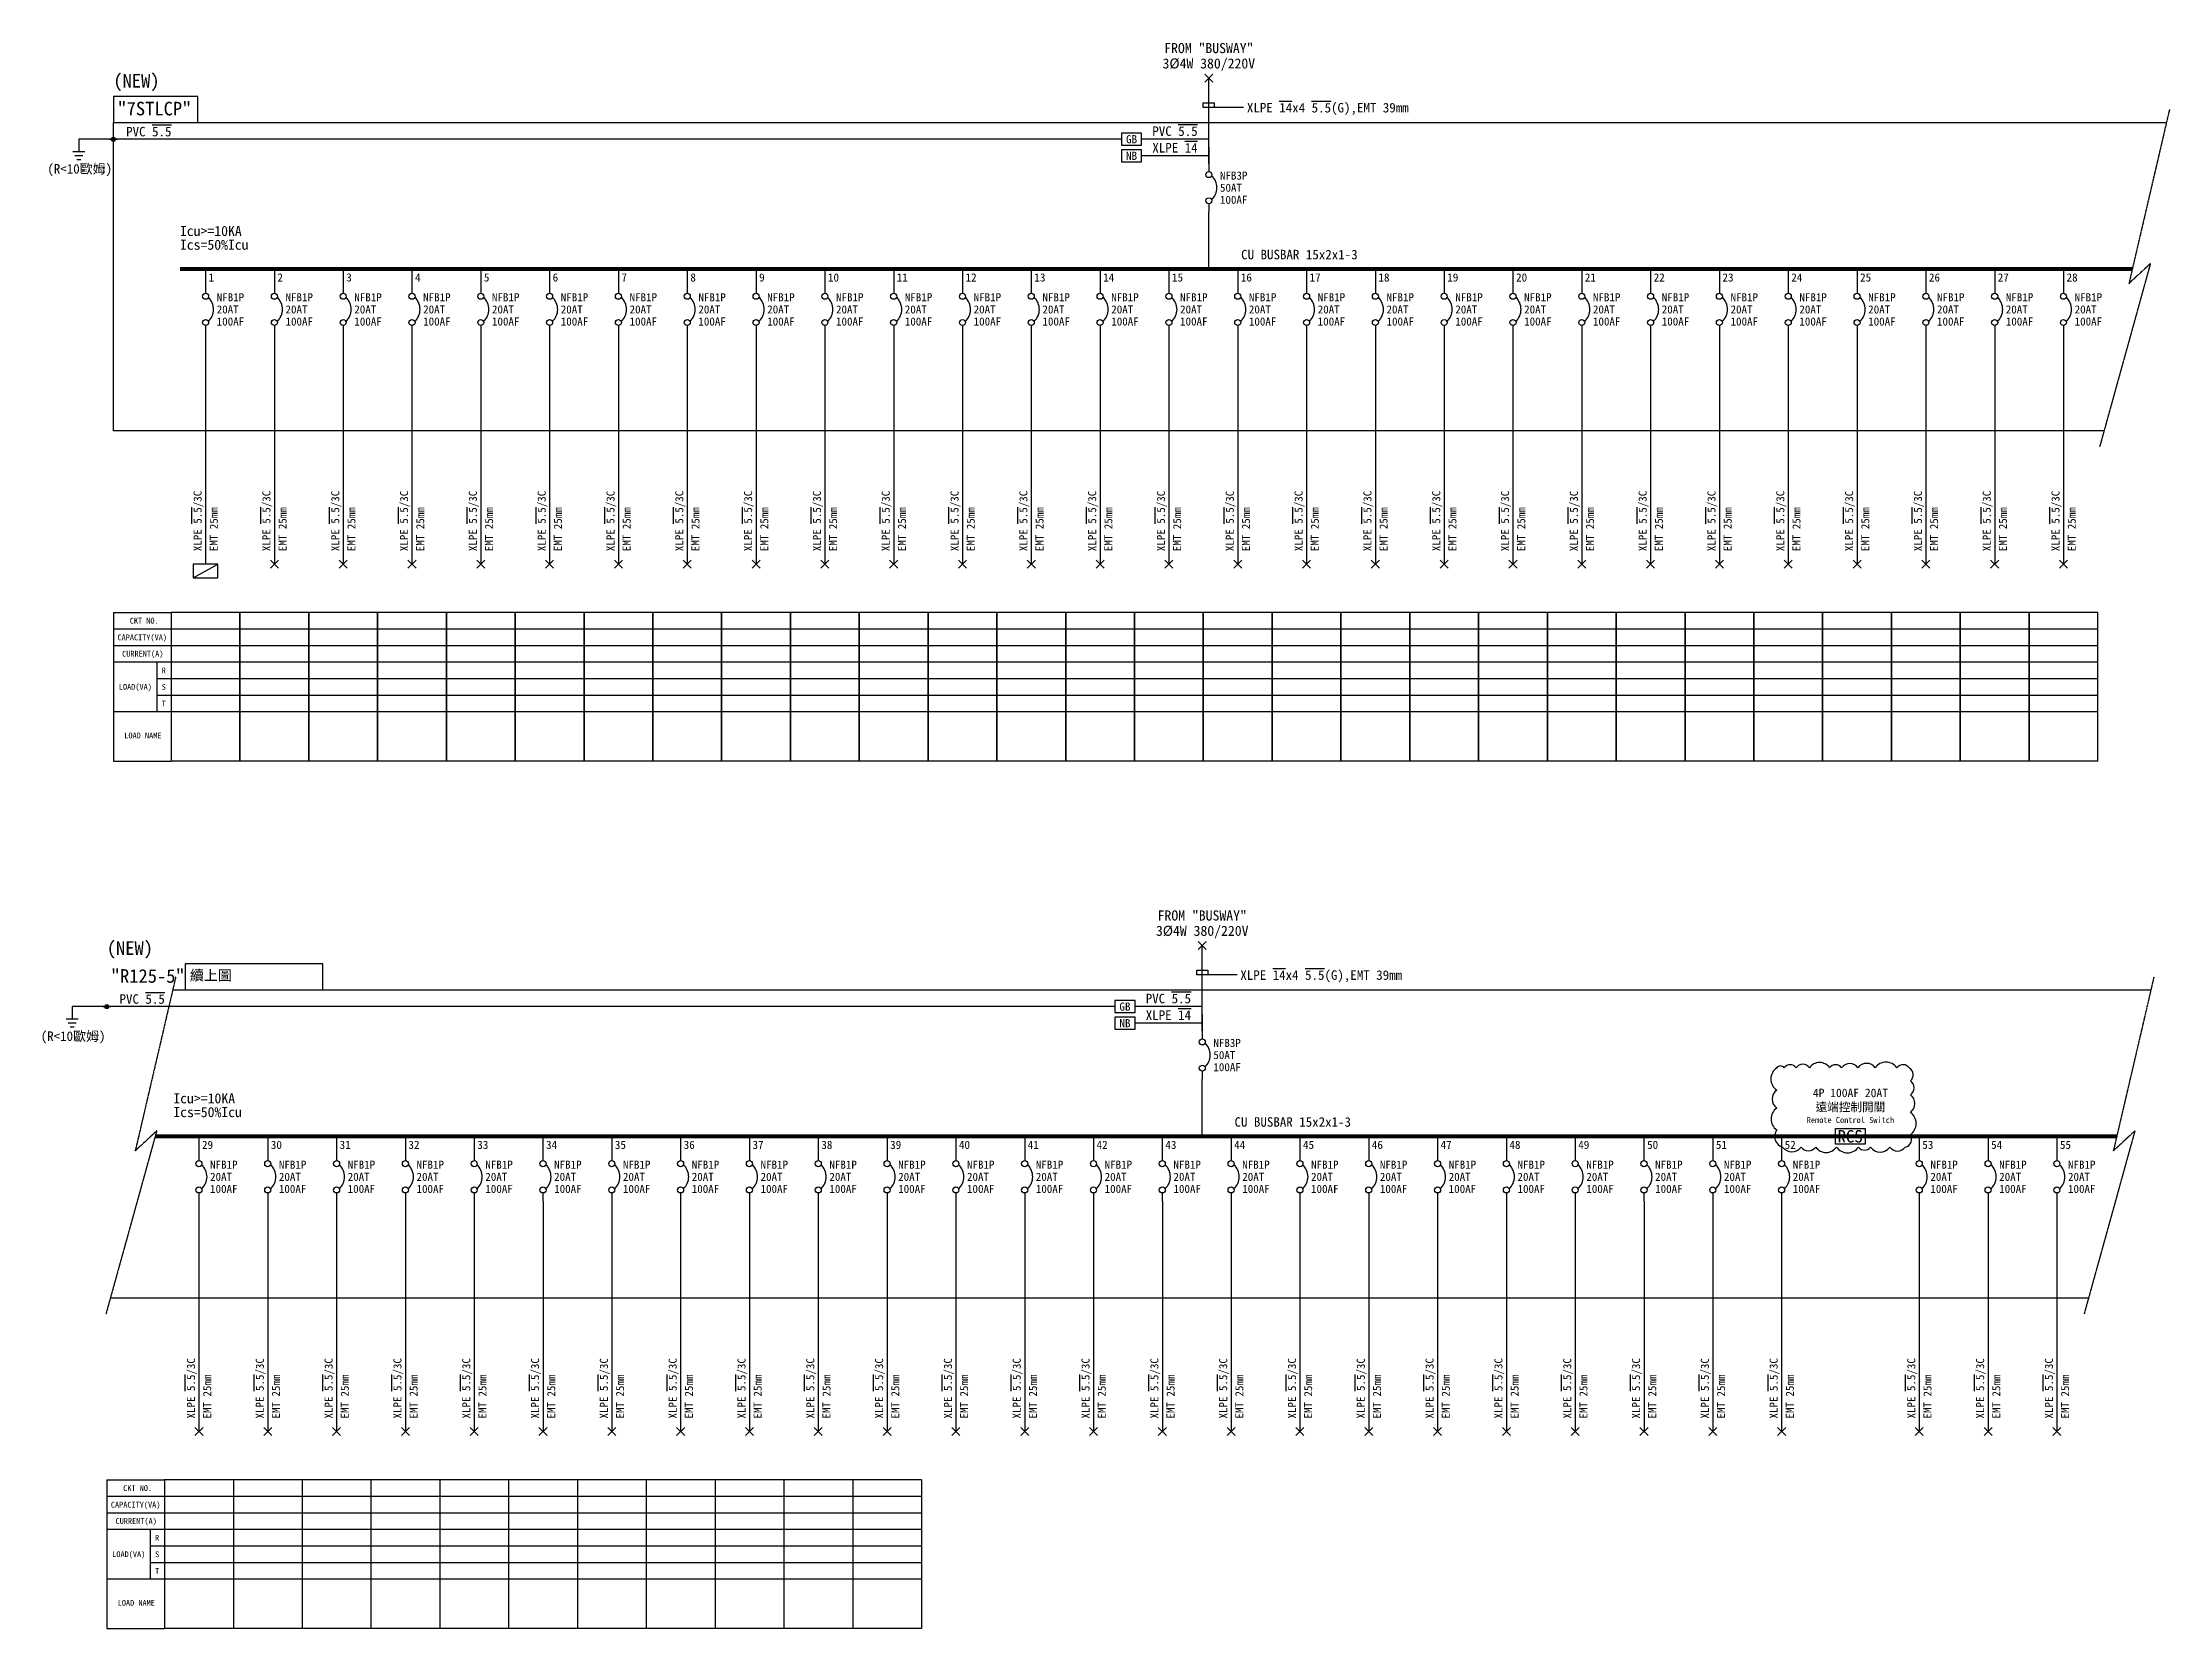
# Model space of a CAD drawing. Header units: millimetres. Extents: x 2201 to 372602, y -460 to 64535.
# Drawn here: x 2201 to 64792, y 820 to 47478 of the extents above; entities that cross this region are included whole.
import ezdxf
from ezdxf.enums import TextEntityAlignment as Align

# ---------------------------------------------------------------- set-up
doc = ezdxf.new("R2010")
doc.units = ezdxf.units.MM
doc.set_wipeout_variables(frame=1)
doc.linetypes.add('CAD TEMPLATE [橫]$0$CENTER', pattern=[2, 1.25, -0.25, 0.25, -0.25])
for name, color, linetype in [('CAD TEMPLATE [橫]$0$4', 4, 'Continuous'), ('CAD TEMPLATE [橫]$0$BOX', 7, 'CAD TEMPLATE [橫]$0$CENTER'), ('CAD TEMPLATE [橫]$0$COLUMN', 7, 'Continuous'), ('CAD TEMPLATE [橫]$0$TEXT', 2, 'Continuous')]:
    doc.layers.add(name, color=color, linetype=linetype)
doc.styles.add('CAD TEMPLATE [橫]$0$標楷體', font='kaiu.ttf')

msp = doc.modelspace()

# ---------------------------------------------------------------- texts
at = {"color": 5, "style": 'CAD TEMPLATE [橫]$0$標楷體'}
for p in [(36522, 47166), (36328, 21647)]:
    msp.add_text('FROM "BUSWAY"', height=297, dxfattribs=at).set_placement(p, align=Align.CENTER)
for s, p in [('"7STLCP"', (4403, 45335)), ('"R125-5"', (4208, 19817))]:
    msp.add_text(s, height=400, dxfattribs=at).set_placement(p)
at = {"color": 1, "ltscale": 1000, "style": 'CAD TEMPLATE [橫]$0$標楷體'}
msp.add_text('RCS', height=364, dxfattribs=at).set_placement((55022, 15117))
at = {"color": 1, "ltscale": 1000, "insert": (55403, 15685), "char_height": 250, "attachment_point": 8, "style": 'CAD TEMPLATE [橫]$0$標楷體'}
msp.add_mtext_dynamic_manual_height_columns('4P 100AF 20AT\\P遠端控制開關\\P{\\H0.72x;Remote Control Switch}', width=3115.13, gutter_width=1250, heights=[1797], dxfattribs=at)
at = {"layer": 'CAD TEMPLATE [橫]$0$TEXT', "color": 0, "style": 'CAD TEMPLATE [橫]$0$標楷體'}
for p in [(37473, 41100), (37278, 15581)]:
    msp.add_text('CU BUSBAR 15x2x1-3', height=280, dxfattribs=at).set_placement(p)
for s, p in [('1', (7088, 40567)), ('2', (9113, 40567)), ('3', (11138, 40567)), ('4', (13163, 40567)), ('5', (15188, 40567)), ('6', (17213, 40567)), ('7', (19238, 40567)), ('8', (21263, 40567)), ('9', (23288, 40567)), ('10', (25313, 40567)), ('11', (27338, 40567)), ('12', (29363, 40567)), ('13', (31388, 40567)), ('14', (33413, 40567)), ('15', (35438, 40567)), ('16', (37463, 40567)), ('17', (39488, 40567)), ('18', (41513, 40567)), ('19', (43538, 40567)), ('20', (45563, 40567)), ('21', (47588, 40567)), ('22', (49613, 40567)), ('23', (51638, 40567)), ('24', (53663, 40567)), ('25', (55688, 40567)), ('26', (57713, 40567)), ('27', (59738, 40567)), ('28', (61763, 40567)), ('29', (6893, 15048)), ('30', (8918, 15048)), ('31', (10943, 15048)), ('32', (12968, 15048)), ('33', (14993, 15048)), ('34', (17018, 15048)), ('35', (19043, 15048)), ('36', (21068, 15048)), ('37', (23093, 15048)), ('38', (25118, 15048)), ('39', (27143, 15048)), ('40', (29168, 15048)), ('41', (31193, 15048)), ('42', (33218, 15048)), ('43', (35243, 15048)), ('44', (37268, 15048)), ('45', (39293, 15048)), ('46', (41318, 15048)), ('47', (43343, 15048)), ('48', (45368, 15048)), ('49', (47393, 15048)), ('50', (49418, 15048)), ('51', (51443, 15048)), ('52', (53468, 15048)), ('53', (57518, 15048)), ('54', (59543, 15048)), ('55', (61568, 15048))]:
    msp.add_text(s, height=240, dxfattribs=at).set_placement(p, align=Align.MIDDLE_LEFT)

# ---------------------------------------------------------------- blocks, each defined once
blk = doc.blocks.new('CAD TEMPLATE [橫]$0$DOT')
blk.add_line((-1, 0), (1, 0))
for radius in [0.5, 0.25]:
    blk.add_circle((0, 0), radius)
blk = doc.blocks.new('CAD TEMPLATE [橫]$0$GND')
for p, q in [((-1.5, 0), (1.5, 0)), ((-1, -1), (1, -1)), ((-0.5, -2), (0.5, -2))]:
    blk.add_line(p, q)
blk = doc.blocks.new('CAD TEMPLATE [橫]$0$NFB')
at = {"color": 7}
for p, q in [((-6, 0), (-4, 0)), ((4, 0), (6, 0))]:
    blk.add_line(p, q, dxfattribs=at)
for centre in [(-3.25, 0), (3.25, 0)]:
    blk.add_circle(centre, 0.75, dxfattribs=at)
blk.add_arc((0, -2.0625), 4.0625, 42.832341, 137.167659, dxfattribs=at)
blk = doc.blocks.new('CAD TEMPLATE [橫]$0$XPT')
for p, q in [((-1, 1), (1, -1)), ((1, 1), (-1, -1))]:
    blk.add_line(p, q)
blk = doc.blocks.new('*U26')
at = {"color": 0, "linetype": 'Continuous'}
blk.add_line((257778, -111657), (257778, -111522), dxfattribs=at)
at = {"linetype": 'Continuous'}
for p, q in [((257778, -114660), (257778, -111657)), ((257778, -113769), (216208, -113771)), ((216208, -113771), (216208, -114216)), ((257778, -118494), (257778, -116442))]:
    blk.add_line(p, q, dxfattribs=at)
blk.add_lwpolyline([(259057, -112606), (257573, -112606), (257573, -112434), (257979, -112434), (257979, -112606)])
at = {"color": 0, "xscale": 150, "yscale": 150, "zscale": 150}
blk.add_blockref('CAD TEMPLATE [橫]$0$XPT', (257778, -111522), dxfattribs=at)
at = {"xscale": 148.5, "yscale": 148.5, "zscale": 148.5}
for name, p in [('CAD TEMPLATE [橫]$0$GND', (216208, -114216)), ('CAD TEMPLATE [橫]$0$DOT', (217481, -113771))]:
    blk.add_blockref(name, p, dxfattribs=at)
at = {"xscale": 148.5, "yscale": 148.5, "zscale": 148.5, "rotation": 270}
blk.add_blockref('CAD TEMPLATE [橫]$0$NFB', (257778, -115551), dxfattribs=at)
blk = doc.blocks.new('*U28')
at = {"color": 7, "linetype": 'Continuous'}
blk.add_line((0, 0), (0, -594), dxfattribs=at)
at = {"color": 7, "xscale": 148.5, "yscale": 148.5, "zscale": 148.5, "rotation": 270}
blk.add_blockref('CAD TEMPLATE [橫]$0$NFB', (0, -1485), dxfattribs=at)
blk.add_blockref('CAD TEMPLATE [橫]$0$NFB', (0, -1485), dxfattribs=at)
at = {"color": 7, "style": 'CAD TEMPLATE [橫]$0$標楷體'}
for s, p in [('20AT', (410, -1634)), ('NFB1P', (410, -1188)), ('100AF', (410, -2079))]:
    blk.add_text(s, height=297, dxfattribs=at).set_placement(p)
blk = doc.blocks.new('*U25')
at = {"ltscale": 1000}
blk.add_lwpolyline([(210435, -120870), (210435, -129351)], dxfattribs=at)
blk = doc.blocks.new('CAD TEMPLATE [橫]$0$L')
at = {"layer": 'CAD TEMPLATE [橫]$0$COLUMN', "linetype": 'Continuous'}
blk.add_line((-45, -50), (45, 0), dxfattribs=at)
blk.add_lwpolyline([(-45, 0), (-45, -50), (45, -50), (45, 0)], close=True, dxfattribs=at)
blk = doc.blocks.new('*U34')
at = {"layer": 'CAD TEMPLATE [橫]$0$4', "linetype": 'Continuous', "xscale": 10, "yscale": 10, "zscale": 10}
blk.add_blockref('CAD TEMPLATE [橫]$0$L', (210435, -126739), dxfattribs=at)
blk = doc.blocks.new('*U14')
blk.add_wipeout([(-3214, -388), (-2471, -388), (-2471, -834), (-3214, -834)])
for p, q in [((-2471, -388), (-3214, -388)), ((-3214, -388), (-3214, -834)), ((-2471, -834), (-2471, -388)), ((-3214, -834), (-2471, -834))]:
    blk.add_line(p, q)
at = {"linetype": 'Continuous'}
blk.add_line((0, -611), (-2471, -611), dxfattribs=at)
at = {"style": 'CAD TEMPLATE [橫]$0$標楷體'}
blk.add_text('GB', height=300, dxfattribs=at).set_placement((-2842, -611), align=Align.MIDDLE)
blk.add_wipeout([(-3214, -999), (-2471, -999), (-2471, -1444), (-3214, -1444)])
for p, q in [((-2471, -999), (-3214, -999)), ((-3214, -999), (-3214, -1444)), ((-3214, -1444), (-2471, -1444)), ((-2471, -1444), (-2471, -999))]:
    blk.add_line(p, q)
at = {"linetype": 'Continuous'}
blk.add_line((0, -1222), (-2471, -1222), dxfattribs=at)
at = {"style": 'CAD TEMPLATE [橫]$0$標楷體'}
blk.add_text('NB', height=300, dxfattribs=at).set_placement((-2842, -1222), align=Align.MIDDLE)
blk = doc.blocks.new('*U31')
at = {"layer": 'CAD TEMPLATE [橫]$0$TEXT', "color": 0, "style": 'CAD TEMPLATE [橫]$0$標楷體'}
for s, height, p in [('XLPE %%O5.5%%O/3C', 297.03, (-144, -4427)), ('EMT 25mm', 297, (450, -4427))]:
    blk.add_text(s, height=height, rotation=90, dxfattribs=at).set_placement(p)
blk = doc.blocks.new('*U20')
at = {"style": 'CAD TEMPLATE [橫]$0$標楷體'}
for s, height, p in [('Icu>=10KA', 371.2, (0, 1215)), ('Ics=50%%%Icu', 371.25, (0, 708))]:
    blk.add_text(s, height=height, dxfattribs=at).set_placement(p)
blk = doc.blocks.new('*U29')
at = {"layer": 'CAD TEMPLATE [橫]$0$TEXT', "color": 0, "style": 'CAD TEMPLATE [橫]$0$標楷體'}
for s, p in [('XLPE %%O14%%Ox4 %%O5.5%%O(G),EMT 39mm', (1401, 373)), ('PVC %%O5.5', (-39827, -507)), ('XLPE %%O14', (-2078, -1100)), ('PVC %%O5.5', (-2078, -489))]:
    blk.add_text(s, height=350, dxfattribs=at).set_placement(p)
blk = doc.blocks.new('*U27')
at = {"color": 7, "linetype": 'Continuous'}
blk.add_line((0, 0), (0, -594), dxfattribs=at)
at = {"color": 7, "xscale": 148.5, "yscale": 148.5, "zscale": 148.5, "rotation": 270}
blk.add_blockref('CAD TEMPLATE [橫]$0$NFB', (0, -1485), dxfattribs=at)
at = {"color": 7, "style": 'CAD TEMPLATE [橫]$0$標楷體'}
for s, p in [('50AT', (410, -1634)), ('NFB3P', (410, -1188)), ('100AF', (410, -2079))]:
    blk.add_text(s, height=297, dxfattribs=at).set_placement(p)
blk = doc.blocks.new('*U30')
at = {"color": 6, "style": 'CAD TEMPLATE [橫]$0$標楷體'}
blk.add_text('(NEW)', height=500, dxfattribs=at).set_placement((0, 326))
at = {"style": 'CAD TEMPLATE [橫]$0$標楷體'}
blk.add_text('3Ø4W 380/220V', height=371.25, dxfattribs=at).set_placement((40297, 1027), align=Align.CENTER)
blk = doc.blocks.new('*U24')
at = {"style": 'CAD TEMPLATE [橫]$0$標楷體'}
blk.add_text('(R<10歐姆)', height=350, dxfattribs=at).set_placement((1227, -1290), align=Align.RIGHT)
blk = doc.blocks.new('*U18')
at = {"xscale": 148.5, "yscale": 148.5, "zscale": 148.5}
blk.add_blockref('CAD TEMPLATE [橫]$0$XPT', (210435, -126739), dxfattribs=at)
blk = doc.blocks.new('CAD TEMPLATE [橫]$0$LOAD_HEADER1')
for p, q in [((0, 0), (0, -36)), ((0, 0), (14, 0)), ((14, 0), (14, -36)), ((0, -4), (14, -4)), ((0, -8), (14, -8)), ((0, -12), (14, -12)), ((10.5, -12), (10.5, -24)), ((10.5, -16), (14, -16)), ((10.5, -20), (14, -20)), ((0, -24), (14, -24)), ((0, -36), (14, -36))]:
    blk.add_line(p, q)
at = {"style": 'CAD TEMPLATE [橫]$0$標楷體'}
for s, p in [('CKT NO.', (3.98, -2.71)), ('CAPACITY(VA)', (1, -6.74)), ('CURRENT(A)', (2.13, -10.7)), ('R', (11.71, -14.75)), ('LOAD(VA)', (1.33, -18.72)), ('S', (11.71, -18.75)), ('T', (11.71, -22.75)), ('LOAD NAME', (2.66, -30.5))]:
    blk.add_text(s, height=1.4, dxfattribs=at).set_placement(p)
blk = doc.blocks.new('*U32')
at = {"color": 7}
for p, q in [((2126.25, 5467.5), (2126.25, 0)), ((2126.25, 5467.5), (2126.25, 0)), ((2126.25, 4860), (4657.5, 4860)), ((4657.5, 5467.5), (4657.5, 0)), ((4657.5, 4860), (7188.75, 4860)), ((7188.75, 5467.5), (7188.75, 0)), ((7188.75, 4860), (9720, 4860)), ((9720, 5467.5), (9720, 0)), ((9720, 4860), (12251.25, 4860)), ((12251.25, 5467.5), (12251.25, 0)), ((12251.25, 4860), (14782.5, 4860)), ((14782.5, 5467.5), (14782.5, 0)), ((14782.5, 4860), (17313.75, 4860)), ((17313.75, 5467.5), (17313.75, 0)), ((17313.75, 4860), (19845, 4860)), ((19845, 5467.5), (19845, 0)), ((19845, 4860), (22376.25, 4860)), ((22376.25, 5467.5), (22376.25, 0)), ((22376.25, 4860), (24907.5, 4860)), ((24907.5, 5467.5), (24907.5, 0)), ((24907.5, 4860), (27438.75, 4860)), ((27438.75, 5467.5), (27438.75, 0)), ((27438.75, 4860), (29970, 4860)), ((29970, 5467.5), (29970, 0)), ((29970, 4860), (32501.25, 4860)), ((32501.25, 5467.5), (32501.25, 0)), ((32501.25, 4860), (35032.5, 4860)), ((35032.5, 5467.5), (35032.5, 0)), ((35032.5, 4860), (37563.75, 4860)), ((37563.75, 5467.5), (37563.75, 0)), ((37563.75, 4860), (40095, 4860)), ((40095, 5467.5), (40095, 0)), ((40095, 4860), (42626.25, 4860)), ((42626.25, 5467.5), (42626.25, 0)), ((42626.25, 4860), (45157.5, 4860)), ((45157.5, 5467.5), (45157.5, 0)), ((45157.5, 4860), (47688.75, 4860)), ((47688.75, 5467.5), (47688.75, 0)), ((47688.75, 4860), (50220, 4860)), ((50220, 5467.5), (50220, 0)), ((50220, 4860), (52751.25, 4860)), ((52751.25, 5467.5), (52751.25, 0)), ((52751.25, 4860), (55282.5, 4860)), ((55282.5, 5467.5), (55282.5, 0)), ((55282.5, 4860), (57813.75, 4860)), ((57813.75, 5467.5), (57813.75, 0)), ((57813.75, 4860), (60345, 4860)), ((60345, 5467.5), (60345, 0)), ((60345, 4860), (62876.25, 4860)), ((62876.25, 5467.5), (62876.25, 0)), ((62876.25, 4860), (65407.5, 4860)), ((65407.5, 5467.5), (65407.5, 0)), ((65407.5, 4860), (67938.75, 4860)), ((67938.75, 5467.5), (67938.75, 0)), ((67938.75, 4860), (70470, 4860)), ((70470, 5467.5), (70470, 0)), ((70470, 4860), (73001.25, 4860)), ((2126.25, 4252.5), (4657.5, 4252.5)), ((4657.5, 4252.5), (7188.75, 4252.5)), ((7188.75, 4252.5), (9720, 4252.5)), ((9720, 4252.5), (12251.25, 4252.5)), ((12251.25, 4252.5), (14782.5, 4252.5)), ((14782.5, 4252.5), (17313.75, 4252.5)), ((17313.75, 4252.5), (19845, 4252.5)), ((19845, 4252.5), (22376.25, 4252.5)), ((22376.25, 4252.5), (24907.5, 4252.5)), ((24907.5, 4252.5), (27438.75, 4252.5)), ((27438.75, 4252.5), (29970, 4252.5)), ((29970, 4252.5), (32501.25, 4252.5)), ((32501.25, 4252.5), (35032.5, 4252.5)), ((35032.5, 4252.5), (37563.75, 4252.5)), ((37563.75, 4252.5), (40095, 4252.5)), ((40095, 4252.5), (42626.25, 4252.5)), ((42626.25, 4252.5), (45157.5, 4252.5)), ((45157.5, 4252.5), (47688.75, 4252.5)), ((47688.75, 4252.5), (50220, 4252.5)), ((50220, 4252.5), (52751.25, 4252.5)), ((52751.25, 4252.5), (55282.5, 4252.5)), ((55282.5, 4252.5), (57813.75, 4252.5)), ((57813.75, 4252.5), (60345, 4252.5)), ((60345, 4252.5), (62876.25, 4252.5)), ((62876.25, 4252.5), (65407.5, 4252.5)), ((65407.5, 4252.5), (67938.75, 4252.5)), ((67938.75, 4252.5), (70470, 4252.5)), ((70470, 4252.5), (73001.25, 4252.5)), ((2126.25, 3645), (4657.5, 3645)), ((4657.5, 3645), (7188.75, 3645)), ((7188.75, 3645), (9720, 3645)), ((9720, 3645), (12251.25, 3645)), ((12251.25, 3645), (14782.5, 3645)), ((14782.5, 3645), (17313.75, 3645)), ((17313.75, 3645), (19845, 3645)), ((19845, 3645), (22376.25, 3645)), ((22376.25, 3645), (24907.5, 3645)), ((24907.5, 3645), (27438.75, 3645)), ((27438.75, 3645), (29970, 3645)), ((29970, 3645), (32501.25, 3645)), ((32501.25, 3645), (35032.5, 3645)), ((35032.5, 3645), (37563.75, 3645)), ((37563.75, 3645), (40095, 3645)), ((40095, 3645), (42626.25, 3645)), ((42626.25, 3645), (45157.5, 3645)), ((45157.5, 3645), (47688.75, 3645)), ((47688.75, 3645), (50220, 3645)), ((50220, 3645), (52751.25, 3645)), ((52751.25, 3645), (55282.5, 3645)), ((55282.5, 3645), (57813.75, 3645)), ((57813.75, 3645), (60345, 3645)), ((60345, 3645), (62876.25, 3645)), ((62876.25, 3645), (65407.5, 3645)), ((65407.5, 3645), (67938.75, 3645)), ((67938.75, 3645), (70470, 3645)), ((70470, 3645), (73001.25, 3645)), ((2126.25, 3037.5), (4657.5, 3037.5)), ((2126.25, 2430), (4657.5, 2430)), ((4657.5, 3037.5), (7188.75, 3037.5)), ((4657.5, 2430), (7188.75, 2430)), ((7188.75, 3037.5), (9720, 3037.5)), ((7188.75, 2430), (9720, 2430)), ((9720, 3037.5), (12251.25, 3037.5)), ((9720, 2430), (12251.25, 2430)), ((12251.25, 3037.5), (14782.5, 3037.5)), ((12251.25, 2430), (14782.5, 2430)), ((14782.5, 3037.5), (17313.75, 3037.5)), ((14782.5, 2430), (17313.75, 2430)), ((17313.75, 3037.5), (19845, 3037.5)), ((17313.75, 2430), (19845, 2430)), ((19845, 3037.5), (22376.25, 3037.5)), ((19845, 2430), (22376.25, 2430)), ((22376.25, 3037.5), (24907.5, 3037.5)), ((22376.25, 2430), (24907.5, 2430)), ((24907.5, 3037.5), (27438.75, 3037.5)), ((24907.5, 2430), (27438.75, 2430)), ((27438.75, 3037.5), (29970, 3037.5)), ((27438.75, 2430), (29970, 2430)), ((29970, 3037.5), (32501.25, 3037.5)), ((29970, 2430), (32501.25, 2430)), ((32501.25, 3037.5), (35032.5, 3037.5)), ((32501.25, 2430), (35032.5, 2430)), ((35032.5, 3037.5), (37563.75, 3037.5)), ((35032.5, 2430), (37563.75, 2430)), ((37563.75, 3037.5), (40095, 3037.5)), ((37563.75, 2430), (40095, 2430)), ((40095, 3037.5), (42626.25, 3037.5)), ((40095, 2430), (42626.25, 2430)), ((42626.25, 3037.5), (45157.5, 3037.5)), ((42626.25, 2430), (45157.5, 2430)), ((45157.5, 3037.5), (47688.75, 3037.5)), ((45157.5, 2430), (47688.75, 2430)), ((47688.75, 3037.5), (50220, 3037.5)), ((47688.75, 2430), (50220, 2430)), ((50220, 3037.5), (52751.25, 3037.5)), ((50220, 2430), (52751.25, 2430)), ((52751.25, 3037.5), (55282.5, 3037.5)), ((52751.25, 2430), (55282.5, 2430)), ((55282.5, 3037.5), (57813.75, 3037.5)), ((55282.5, 2430), (57813.75, 2430)), ((57813.75, 3037.5), (60345, 3037.5)), ((57813.75, 2430), (60345, 2430)), ((60345, 3037.5), (62876.25, 3037.5)), ((60345, 2430), (62876.25, 2430)), ((62876.25, 3037.5), (65407.5, 3037.5)), ((62876.25, 2430), (65407.5, 2430)), ((65407.5, 3037.5), (67938.75, 3037.5)), ((65407.5, 2430), (67938.75, 2430)), ((67938.75, 3037.5), (70470, 3037.5)), ((67938.75, 2430), (70470, 2430)), ((70470, 3037.5), (73001.25, 3037.5)), ((70470, 2430), (73001.25, 2430)), ((2126.25, 1822.5), (4657.5, 1822.5)), ((4657.5, 1822.5), (7188.75, 1822.5)), ((7188.75, 1822.5), (9720, 1822.5)), ((9720, 1822.5), (12251.25, 1822.5)), ((12251.25, 1822.5), (14782.5, 1822.5)), ((14782.5, 1822.5), (17313.75, 1822.5)), ((17313.75, 1822.5), (19845, 1822.5)), ((19845, 1822.5), (22376.25, 1822.5)), ((22376.25, 1822.5), (24907.5, 1822.5)), ((24907.5, 1822.5), (27438.75, 1822.5)), ((27438.75, 1822.5), (29970, 1822.5)), ((29970, 1822.5), (32501.25, 1822.5)), ((32501.25, 1822.5), (35032.5, 1822.5)), ((35032.5, 1822.5), (37563.75, 1822.5)), ((37563.75, 1822.5), (40095, 1822.5)), ((40095, 1822.5), (42626.25, 1822.5)), ((42626.25, 1822.5), (45157.5, 1822.5)), ((45157.5, 1822.5), (47688.75, 1822.5)), ((47688.75, 1822.5), (50220, 1822.5)), ((50220, 1822.5), (52751.25, 1822.5)), ((52751.25, 1822.5), (55282.5, 1822.5)), ((55282.5, 1822.5), (57813.75, 1822.5)), ((57813.75, 1822.5), (60345, 1822.5)), ((60345, 1822.5), (62876.25, 1822.5)), ((62876.25, 1822.5), (65407.5, 1822.5)), ((65407.5, 1822.5), (67938.75, 1822.5)), ((67938.75, 1822.5), (70470, 1822.5)), ((70470, 1822.5), (73001.25, 1822.5))]:
    blk.add_line(p, q, dxfattribs=at)
at = {"ltscale": 1000}
for p, q in [((4657.5, 0), (4657.5, 5467.5)), ((7188.75, 0), (7188.75, 5467.5)), ((9720, 0), (9720, 5467.5)), ((12251.25, 0), (12251.25, 5467.5)), ((14782.5, 0), (14782.5, 5467.5)), ((17313.75, 0), (17313.75, 5467.5)), ((19845, 0), (19845, 5467.5)), ((22376.25, 0), (22376.25, 5467.5)), ((24907.5, 0), (24907.5, 5467.5)), ((27438.75, 0), (27438.75, 5467.5)), ((29970, 0), (29970, 5467.5)), ((32501.25, 0), (32501.25, 5467.5)), ((35032.5, 0), (35032.5, 5467.5)), ((37563.75, 0), (37563.75, 5467.5)), ((40095, 0), (40095, 5467.5)), ((42626.25, 0), (42626.25, 5467.5)), ((45157.5, 0), (45157.5, 5467.5)), ((47688.75, 0), (47688.75, 5467.5)), ((50220, 0), (50220, 5467.5)), ((52751.25, 0), (52751.25, 5467.5)), ((55282.5, 0), (55282.5, 5467.5)), ((57813.75, 0), (57813.75, 5467.5)), ((60345, 0), (60345, 5467.5)), ((62876.25, 0), (62876.25, 5467.5)), ((65407.5, 0), (65407.5, 5467.5)), ((67938.75, 0), (67938.75, 5467.5)), ((70470, 0), (70470, 5467.5)), ((73001.25, 0), (73001.25, 5467.5))]:
    blk.add_line(p, q, dxfattribs=at)
at = {"color": 7, "ltscale": 1000}
for p, q in [((4657.5, 0), (2126.25, 0)), ((7188.75, 0), (4657.5, 0)), ((9720, 0), (7188.75, 0)), ((12251.25, 0), (9720, 0)), ((14782.5, 0), (12251.25, 0)), ((17313.75, 0), (14782.5, 0)), ((19845, 0), (17313.75, 0)), ((22376.25, 0), (19845, 0)), ((24907.5, 0), (22376.25, 0)), ((27438.75, 0), (24907.5, 0)), ((29970, 0), (27438.75, 0)), ((32501.25, 0), (29970, 0)), ((35032.5, 0), (32501.25, 0)), ((37563.75, 0), (35032.5, 0)), ((40095, 0), (37563.75, 0)), ((42626.25, 0), (40095, 0)), ((45157.5, 0), (42626.25, 0)), ((47688.75, 0), (45157.5, 0)), ((50220, 0), (47688.75, 0)), ((52751.25, 0), (50220, 0)), ((55282.5, 0), (52751.25, 0)), ((57813.75, 0), (55282.5, 0)), ((60345, 0), (57813.75, 0)), ((62876.25, 0), (60345, 0)), ((65407.5, 0), (62876.25, 0)), ((67938.75, 0), (65407.5, 0)), ((70470, 0), (67938.75, 0)), ((73001.25, 0), (70470, 0))]:
    blk.add_line(p, q, dxfattribs=at)
blk.add_lwpolyline([(0, 23480.4597), (3110.831713, 23480.4597), (3110.831713, 24443.90084), (0, 24443.90084)], close=True, dxfattribs=at)
blk.add_lwpolyline([(73227.260906, 12146.186788), (0, 12146.186788), (0, 23480.4597), (75522.107819, 23480.4597)], dxfattribs=at)
at = {"color": 0, "const_width": 150.35625}
blk.add_lwpolyline([(2449.276417, 18095.389682), (74267.253568, 18095.389682)], dxfattribs=at)
at = {"color": 7}
for points in [[(4657.5, 5467.5), (2126.25, 5467.5)], [(7188.75, 5467.5), (4657.5, 5467.5)], [(9720, 5467.5), (7188.75, 5467.5)], [(12251.25, 5467.5), (9720, 5467.5)], [(14782.5, 5467.5), (12251.25, 5467.5)], [(17313.75, 5467.5), (14782.5, 5467.5)], [(19845, 5467.5), (17313.75, 5467.5)], [(22376.25, 5467.5), (19845, 5467.5)], [(24907.5, 5467.5), (22376.25, 5467.5)], [(27438.75, 5467.5), (24907.5, 5467.5)], [(29970, 5467.5), (27438.75, 5467.5)], [(32501.25, 5467.5), (29970, 5467.5)], [(35032.5, 5467.5), (32501.25, 5467.5)], [(37563.75, 5467.5), (35032.5, 5467.5)], [(40095, 5467.5), (37563.75, 5467.5)], [(42626.25, 5467.5), (40095, 5467.5)], [(45157.5, 5467.5), (42626.25, 5467.5)], [(47688.75, 5467.5), (45157.5, 5467.5)], [(50220, 5467.5), (47688.75, 5467.5)], [(52751.25, 5467.5), (50220, 5467.5)], [(55282.5, 5467.5), (52751.25, 5467.5)], [(57813.75, 5467.5), (55282.5, 5467.5)], [(60345, 5467.5), (57813.75, 5467.5)], [(62876.25, 5467.5), (60345, 5467.5)], [(65407.5, 5467.5), (62876.25, 5467.5)], [(67938.75, 5467.5), (65407.5, 5467.5)], [(70470, 5467.5), (67938.75, 5467.5)], [(73001.25, 5467.5), (70470, 5467.5)]]:
    blk.add_lwpolyline(points, dxfattribs=at)
at = {"layer": 'CAD TEMPLATE [橫]$0$BOX'}
blk.add_lwpolyline([(75634.193064, 23961.461289), (74144.47972, 17568.519116), (74933.15178, 18298.308055), (73066.342886, 11565.852377)], dxfattribs=at)
at = {"xscale": 151.8750000000045, "yscale": 151.8750000000045, "zscale": 151.8750000000045}
blk.add_blockref('CAD TEMPLATE [橫]$0$LOAD_HEADER1', (0, 5467.5), dxfattribs=at)
blk = doc.blocks.new('*U33')
at = {"color": 7}
for p, q in [((2126, 5468), (2126, 0)), ((2126, 4860), (4658, 4860)), ((4658, 5468), (4658, 0)), ((4658, 5468), (4658, 0)), ((4658, 4860), (7189, 4860)), ((7189, 5468), (7189, 0)), ((7189, 5468), (7189, 0)), ((7189, 4860), (9720, 4860)), ((9720, 5468), (9720, 0)), ((9720, 5468), (9720, 0)), ((9720, 4860), (12251, 4860)), ((12251, 5468), (12251, 0)), ((12251, 5468), (12251, 0)), ((12251, 4860), (14783, 4860)), ((14783, 5468), (14783, 0)), ((14783, 5468), (14783, 0)), ((14783, 4860), (17314, 4860)), ((17314, 5468), (17314, 0)), ((17314, 5468), (17314, 0)), ((17314, 4860), (19845, 4860)), ((19845, 5468), (19845, 0)), ((19845, 5468), (19845, 0)), ((19845, 4860), (22376, 4860)), ((22376, 5468), (22376, 0)), ((22376, 5468), (22376, 0)), ((22376, 4860), (24908, 4860)), ((24908, 5468), (24908, 0)), ((24908, 5468), (24908, 0)), ((24908, 4860), (27439, 4860)), ((27439, 5468), (27439, 0)), ((27439, 5468), (27439, 0)), ((27439, 4860), (29970, 4860)), ((29970, 5468), (29970, 0)), ((2126, 4252), (4658, 4252)), ((4658, 4252), (7189, 4252)), ((7189, 4252), (9720, 4252)), ((9720, 4252), (12251, 4252)), ((12251, 4252), (14783, 4252)), ((14783, 4252), (17314, 4252)), ((17314, 4252), (19845, 4252)), ((19845, 4252), (22376, 4252)), ((22376, 4252), (24908, 4252)), ((24908, 4252), (27439, 4252)), ((27439, 4252), (29970, 4252)), ((2126, 3645), (4658, 3645)), ((4658, 3645), (7189, 3645)), ((7189, 3645), (9720, 3645)), ((9720, 3645), (12251, 3645)), ((12251, 3645), (14783, 3645)), ((14783, 3645), (17314, 3645)), ((17314, 3645), (19845, 3645)), ((19845, 3645), (22376, 3645)), ((22376, 3645), (24908, 3645)), ((24908, 3645), (27439, 3645)), ((27439, 3645), (29970, 3645)), ((2126, 3037), (4658, 3037)), ((2126, 2430), (4658, 2430)), ((4658, 3037), (7189, 3037)), ((4658, 2430), (7189, 2430)), ((7189, 3037), (9720, 3037)), ((7189, 2430), (9720, 2430)), ((9720, 3037), (12251, 3037)), ((9720, 2430), (12251, 2430)), ((12251, 3037), (14783, 3037)), ((12251, 2430), (14783, 2430)), ((14783, 3037), (17314, 3037)), ((14783, 2430), (17314, 2430)), ((17314, 3037), (19845, 3037)), ((17314, 2430), (19845, 2430)), ((19845, 3037), (22376, 3037)), ((19845, 2430), (22376, 2430)), ((22376, 3037), (24908, 3037)), ((22376, 2430), (24908, 2430)), ((24908, 3037), (27439, 3037)), ((24908, 2430), (27439, 2430)), ((27439, 3037), (29970, 3037)), ((27439, 2430), (29970, 2430)), ((2126, 1822), (4658, 1822)), ((4658, 1822), (7189, 1822)), ((7189, 1822), (9720, 1822)), ((9720, 1822), (12251, 1822)), ((12251, 1822), (14783, 1822)), ((14783, 1822), (17314, 1822)), ((17314, 1822), (19845, 1822)), ((19845, 1822), (22376, 1822)), ((22376, 1822), (24908, 1822)), ((24908, 1822), (27439, 1822)), ((27439, 1822), (29970, 1822))]:
    blk.add_line(p, q, dxfattribs=at)
at = {"color": 7, "ltscale": 1000}
for p, q in [((4658, 0), (2126, 0)), ((7189, 0), (4658, 0)), ((9720, 0), (7189, 0)), ((12251, 0), (9720, 0)), ((14783, 0), (12251, 0)), ((17314, 0), (14783, 0)), ((19845, 0), (17314, 0)), ((22376, 0), (19845, 0)), ((24908, 0), (22376, 0)), ((27439, 0), (24908, 0)), ((29970, 0), (27439, 0))]:
    blk.add_line(p, q, dxfattribs=at)
blk.add_lwpolyline([(2886, 23480), (7943, 23480), (7943, 24444), (2886, 24444)], close=True, dxfattribs=at)
for points in [[(2426, 23480), (75193, 23480)], [(72898, 12146), (131, 12146)]]:
    blk.add_lwpolyline(points, dxfattribs=at)
at = {"color": 0, "const_width": 150}
blk.add_lwpolyline([(1781, 18095), (73938, 18095)], dxfattribs=at)
at = {"color": 7}
for points in [[(4658, 5468), (2126, 5468)], [(7189, 5468), (4658, 5468)], [(9720, 5468), (7189, 5468)], [(12251, 5468), (9720, 5468)], [(14783, 5468), (12251, 5468)], [(17314, 5468), (14783, 5468)], [(19845, 5468), (17314, 5468)], [(22376, 5468), (19845, 5468)], [(24908, 5468), (22376, 5468)], [(27439, 5468), (24908, 5468)], [(29970, 5468), (27439, 5468)]]:
    blk.add_lwpolyline(points, dxfattribs=at)
at = {"layer": 'CAD TEMPLATE [橫]$0$BOX'}
for points in [[(2538, 23961), (1049, 17569), (1837, 18298), (-30, 11566)], [(75305, 23961), (73815, 17569), (74604, 18298), (72737, 11566)]]:
    blk.add_lwpolyline(points, dxfattribs=at)
at = {"xscale": 151.8750000000045, "yscale": 151.8750000000045, "zscale": 151.8750000000045}
blk.add_blockref('CAD TEMPLATE [橫]$0$LOAD_HEADER1', (0, 5468), dxfattribs=at)
at = {"insert": (3060, 24207), "char_height": 375.9, "width": 46782.5, "attachment_point": 1, "style": 'CAD TEMPLATE [橫]$0$標楷體'}
blk.add_mtext('續上圖', dxfattribs=at)

# ---------------------------------------------------------------- linework, layer by layer
at = {"color": 1}
msp.add_lwpolyline([(53234, 17314, 0.520567), (53234, 16656, 0.520567), (53234, 16129, 0.520567), (53234, 15486, 0.520567), (53408, 14983, 0.520567), (53953, 14983, 0.520567), (54381, 14983, 0.520567), (54992, 14983, 0.520567), (55641, 14983, 0.520567), (55993, 14983, 0.520567), (56563, 14983, 0.520567), (57014, 14983, 0.520567), (57168, 15347, 0.520567), (57168, 16003, 0.520567), (57168, 16520, 0.520567), (57168, 16935, 0.520567), (57140, 17304, 0.520567), (56770, 17314, 0.520567), (56130, 17314, 0.520567), (55625, 17314, 0.520567), (55142, 17314, 0.520567), (54791, 17314, 0.520567), (54196, 17314, 0.520567), (53802, 17314, 0.520567), (53454, 17314, 0.520567)], format="xyb", close=True, dxfattribs=at)
at = {"color": 1, "ltscale": 1000}
msp.add_lwpolyline([(54966, 15528), (55841, 15528), (55841, 15064), (54966, 15064)], close=True, dxfattribs=at)

# ---------------------------------------------------------------- block references
at = {"xscale": 0.7999999999999716, "yscale": 0.7999999999999716, "zscale": 0.7999999999999716}
for name, p in [('*U30', (4284, 45893)), ('*U26', (-169700, 135649)), ('*U24', (3267, 44655)), ('*U20', (6244, 40815)), ('*U28', (6998, 40815)), ('*U28', (9023, 40815)), ('*U28', (11048, 40815)), ('*U28', (13073, 40815)), ('*U28', (15098, 40815)), ('*U28', (17123, 40815)), ('*U28', (19148, 40815)), ('*U28', (21173, 40815)), ('*U28', (23198, 40815)), ('*U28', (25223, 40815)), ('*U28', (27248, 40815)), ('*U28', (29273, 40815)), ('*U28', (31298, 40815)), ('*U28', (33323, 40815)), ('*U28', (35348, 40815)), ('*U28', (37373, 40815)), ('*U28', (39398, 40815)), ('*U28', (41423, 40815)), ('*U28', (43448, 40815)), ('*U28', (45473, 40815)), ('*U28', (47498, 40815)), ('*U28', (49523, 40815)), ('*U28', (51548, 40815)), ('*U28', (53573, 40815)), ('*U28', (55598, 40815)), ('*U28', (57623, 40815)), ('*U28', (59648, 40815)), ('*U28', (61673, 40815)), ('*U25', (-161350, 135610)), ('*U25', (-159325, 135610)), ('*U25', (-157300, 135610)), ('*U25', (-155275, 135610)), ('*U25', (-153250, 135610)), ('*U25', (-151225, 135610)), ('*U25', (-149200, 135610)), ('*U25', (-147175, 135610)), ('*U25', (-145150, 135610)), ('*U25', (-143125, 135610)), ('*U25', (-141100, 135610)), ('*U25', (-139075, 135610)), ('*U25', (-137050, 135610)), ('*U25', (-135025, 135610)), ('*U25', (-133000, 135610)), ('*U25', (-130975, 135610)), ('*U25', (-128950, 135610)), ('*U25', (-126925, 135610)), ('*U25', (-124900, 135610)), ('*U25', (-122875, 135610)), ('*U25', (-120850, 135610)), ('*U25', (-118825, 135610)), ('*U25', (-116800, 135610)), ('*U25', (-114775, 135610)), ('*U25', (-112750, 135610)), ('*U25', (-110725, 135610)), ('*U25', (-108700, 135610)), ('*U25', (-106675, 135610)), ('*U31', (6998, 36055)), ('*U31', (9023, 36055)), ('*U31', (11048, 36055)), ('*U31', (13073, 36055)), ('*U31', (15098, 36055)), ('*U31', (17123, 36055)), ('*U31', (19148, 36055)), ('*U31', (21173, 36055)), ('*U31', (23198, 36055)), ('*U31', (25223, 36055)), ('*U31', (27248, 36055)), ('*U31', (29273, 36055)), ('*U31', (31298, 36055)), ('*U31', (33323, 36055)), ('*U31', (35348, 36055)), ('*U31', (37373, 36055)), ('*U31', (39398, 36055)), ('*U31', (41423, 36055)), ('*U31', (43448, 36055)), ('*U31', (45473, 36055)), ('*U31', (47498, 36055)), ('*U31', (49523, 36055)), ('*U31', (51548, 36055)), ('*U31', (53573, 36055)), ('*U31', (55598, 36055)), ('*U31', (57623, 36055)), ('*U31', (59648, 36055)), ('*U31', (61673, 36055)), ('*U34', (-161350, 133520)), ('*U18', (-159325, 133520)), ('*U18', (-157300, 133520)), ('*U18', (-155275, 133520)), ('*U18', (-153250, 133520)), ('*U18', (-151225, 133520)), ('*U18', (-149200, 133520)), ('*U18', (-147175, 133520)), ('*U18', (-145150, 133520)), ('*U18', (-143125, 133520)), ('*U18', (-141100, 133520)), ('*U18', (-139075, 133520)), ('*U18', (-137050, 133520)), ('*U18', (-135025, 133520)), ('*U18', (-133000, 133520)), ('*U18', (-130975, 133520)), ('*U18', (-128950, 133520)), ('*U18', (-126925, 133520)), ('*U18', (-124900, 133520)), ('*U18', (-122875, 133520)), ('*U18', (-120850, 133520)), ('*U18', (-118825, 133520)), ('*U18', (-116800, 133520)), ('*U18', (-114775, 133520)), ('*U18', (-112750, 133520)), ('*U18', (-110725, 133520)), ('*U18', (-108700, 133520)), ('*U18', (-106675, 133520)), ('*U30', (4090, 20375)), ('*U26', (-169894, 110131)), ('*U24', (3072, 19137)), ('*U20', (6049, 15296)), ('*U28', (6803, 15296)), ('*U28', (8828, 15296)), ('*U28', (10853, 15296)), ('*U28', (12878, 15296)), ('*U28', (14903, 15296)), ('*U28', (16928, 15296)), ('*U28', (18953, 15296)), ('*U28', (20978, 15296)), ('*U28', (23003, 15296)), ('*U28', (25028, 15296)), ('*U28', (27053, 15296)), ('*U28', (29078, 15296)), ('*U28', (31103, 15296)), ('*U28', (33128, 15296)), ('*U28', (35153, 15296)), ('*U28', (37178, 15296)), ('*U28', (39203, 15296)), ('*U28', (41228, 15296)), ('*U28', (43253, 15296)), ('*U28', (45278, 15296)), ('*U28', (47303, 15296)), ('*U28', (49328, 15296)), ('*U28', (51353, 15296)), ('*U28', (53378, 15296)), ('*U28', (57428, 15296)), ('*U28', (59453, 15296)), ('*U28', (61478, 15296)), ('*U25', (-161544, 110091)), ('*U25', (-159519, 110091)), ('*U25', (-157494, 110091)), ('*U25', (-155469, 110091)), ('*U25', (-153444, 110091)), ('*U25', (-151419, 110091)), ('*U25', (-149394, 110091)), ('*U25', (-147369, 110091)), ('*U25', (-145344, 110091)), ('*U25', (-143319, 110091)), ('*U25', (-141294, 110091)), ('*U25', (-139269, 110091)), ('*U25', (-137244, 110091)), ('*U25', (-135219, 110091)), ('*U25', (-133194, 110091)), ('*U25', (-131169, 110091)), ('*U25', (-129144, 110091)), ('*U25', (-127119, 110091)), ('*U25', (-125094, 110091)), ('*U25', (-123069, 110091)), ('*U25', (-121044, 110091)), ('*U25', (-119019, 110091)), ('*U25', (-116994, 110091)), ('*U25', (-114969, 110091)), ('*U25', (-110919, 110091)), ('*U25', (-108894, 110091)), ('*U25', (-106869, 110091)), ('*U31', (6803, 10537)), ('*U31', (8828, 10537)), ('*U31', (10853, 10537)), ('*U31', (12878, 10537)), ('*U31', (14903, 10537)), ('*U31', (16928, 10537)), ('*U31', (18953, 10537)), ('*U31', (20978, 10537)), ('*U31', (23003, 10537)), ('*U31', (25028, 10537)), ('*U31', (27053, 10537)), ('*U31', (29078, 10537)), ('*U31', (31103, 10537)), ('*U31', (33128, 10537)), ('*U31', (35153, 10537)), ('*U31', (37178, 10537)), ('*U31', (39203, 10537)), ('*U31', (41228, 10537)), ('*U31', (43253, 10537)), ('*U31', (45278, 10537)), ('*U31', (47303, 10537)), ('*U31', (49328, 10537)), ('*U31', (51353, 10537)), ('*U31', (53378, 10537)), ('*U31', (57428, 10537)), ('*U31', (59453, 10537)), ('*U31', (61478, 10537)), ('*U18', (-161544, 108002)), ('*U18', (-159519, 108002)), ('*U18', (-157494, 108002)), ('*U18', (-155469, 108002)), ('*U18', (-153444, 108002)), ('*U18', (-151419, 108002)), ('*U18', (-149394, 108002)), ('*U18', (-147369, 108002)), ('*U18', (-145344, 108002)), ('*U18', (-143319, 108002)), ('*U18', (-141294, 108002)), ('*U18', (-139269, 108002)), ('*U18', (-137244, 108002)), ('*U18', (-135219, 108002)), ('*U18', (-133194, 108002)), ('*U18', (-131169, 108002)), ('*U18', (-129144, 108002)), ('*U18', (-127119, 108002)), ('*U18', (-125094, 108002)), ('*U18', (-123069, 108002)), ('*U18', (-121044, 108002)), ('*U18', (-119019, 108002)), ('*U18', (-116994, 108002)), ('*U18', (-114969, 108002)), ('*U18', (-110919, 108002)), ('*U18', (-108894, 108002)), ('*U18', (-106869, 108002))]:
    msp.add_blockref(name, p, dxfattribs=at)

msp.set_redraw_order([(e.dxf.handle, doc.entitydb.next_handle()) for e in msp.query("TEXT MTEXT ATTDEF DIMENSION ARC_DIMENSION")])  # texts and dimensions are drawn at this point

# ---------------------------------------------------------------- next in the draw order: block references
at = {"xscale": 0.7999999999999716, "yscale": 0.7999999999999716, "zscale": 0.7999999999999716}
for p in [(36522, 45123), (36328, 19604)]:
    msp.add_blockref('*U14', p, dxfattribs=at)

# ---------------------------------------------------------------- next in the draw order: block references
for name, p in [('*U32', (4284, 26338)), ('*U29', (36522, 45123)), ('*U27', (36522, 44396)), ('*U33', (4090, 820)), ('*U29', (36328, 19604)), ('*U27', (36328, 18878))]:
    msp.add_blockref(name, p, dxfattribs=at)

doc.saveas('drawing.dxf')
